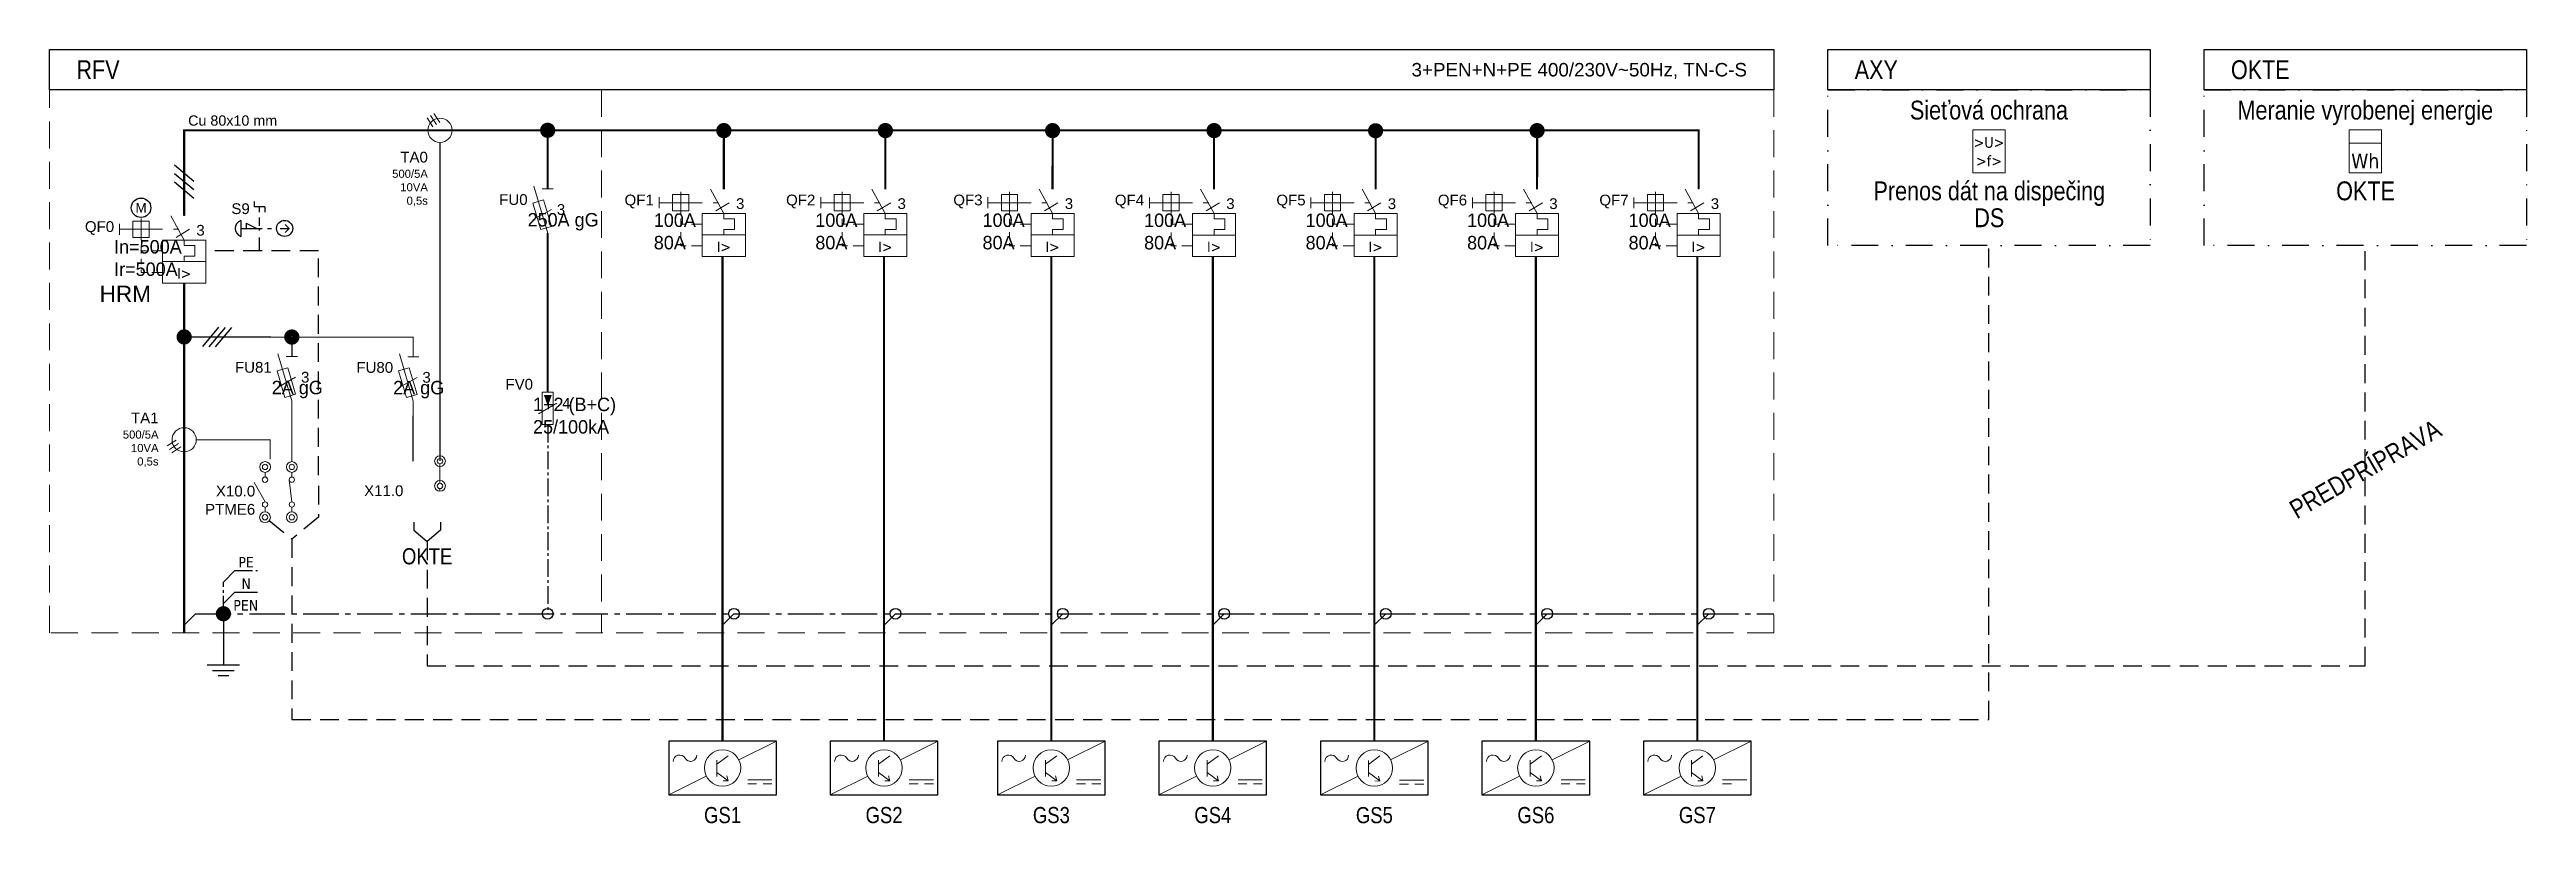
# Model space of a CAD drawing. Header units: millimetres. Extents: x -612 to 6794, y -5043 to 2163.
# Drawn here: x 1436.1 to 1896.1, y -1533.6 to -1389.9 of the extents above; entities that cross this region are included whole.
import ezdxf
from ezdxf.enums import TextEntityAlignment as Align

# ---------------------------------------------------------------- set-up
doc = ezdxf.new("R2018")
doc.units = ezdxf.units.MM
doc.header["$MEASUREMENT"] = 0
for name, pattern in [('EPL_DASHLONGDOT', [1, 0.66, -0.12, 0.1, -0.12]), ('ČERCHOVANÁ', [1, 0.5, -0.25, 0, -0.25]), ('ČÁRKOVANÁ', [0.75, 0.5, -0.25])]:
    doc.linetypes.add(name, pattern=pattern)
for name, color, linetype in [('10kV', 34, 'Continuous'), ('22kV', 34, 'Continuous'), ('400V', 7, 'Continuous'), ('EV-Káble', 7, 'Continuous'), ('Pístroj_OZN', 230, 'Continuous'), ('RS', 40, 'Continuous')]:
    doc.layers.add(name, color=color, linetype=linetype)
for name, color, linetype, lineweight in [('EPLAN100', 7, 'Continuous', 50), ('EPLAN301', 7, 'Continuous', 25), ('EPLAN420', 7, 'Continuous', 35), ('Prístroj', 7, 'Continuous', 13)]:
    doc.layers.add(name, color=color, linetype=linetype, lineweight=lineweight)
doc.styles.get("Standard").update_dxf_attribs({"font": 'arial.ttf'})
doc.styles.add('styl2', font='ARIALN.TTF', dxfattribs={"width": 0.85})
doc.styles.add('Tahoma', font='tahoma.ttf')

msp = doc.modelspace()

# ---------------------------------------------------------------- texts
at = {"layer": '22kV', "color": 230, "style": 'styl2'}
for s, p in [('RFV', (1441.11, -1393.63)), ('AXY', (1771.38, -1393.63)), ('OKTE', (1841.26, -1393.63))]:
    msp.add_text(s, height=3.5, dxfattribs=at).set_placement(p, align=Align.MIDDLE_LEFT)
at = {"layer": '22kV', "color": 0}
msp.add_text('Cu 80x10 mm', height=1.9016, dxfattribs=at).set_placement((1470.12, -1403.07), align=Align.MIDDLE_CENTER)
at = {"layer": '22kV', "color": 193, "style": 'styl2'}
msp.add_text('OKTE', height=3, dxfattribs=at).set_placement((1506.24, -1484.01), align=Align.MIDDLE_CENTER)
at = {"layer": '22kV', "color": 230, "style": 'styl2'}
for s, p in [('GS1', (1561.11, -1532.08)), ('GS2', (1591.11, -1532.08)), ('GS3', (1622.18, -1532.08)), ('GS4', (1652.17, -1532.08)), ('GS5', (1682.17, -1532.09)), ('GS6', (1712.17, -1532.08)), ('GS7', (1742.16, -1532.08))]:
    msp.add_text(s, height=3, dxfattribs=at).set_placement(p, align=Align.MIDDLE_CENTER)
at = {"layer": '22kV', "linetype": 'Continuous', "char_height": 1.5, "width": 7.6586, "attachment_point": 6}
for s, insert in [('\\pxqr;{\\H1.33333x;\\C230;TA0\\P\\H0.75x;\\C0;500/5A\\P10VA\\P0,5s}', (1506.38, -1413.93)), ('\\pxqr;{\\H1.33333x;\\C230;TA1\\P\\H0.75x;\\C0;500/5A\\P10VA\\P0,5s}', (1456.36, -1462.37))]:
    msp.add_mtext(s, dxfattribs=dict(at, insert=insert))
at = {"layer": '400V', "color": 230, "lineweight": 13}
msp.add_text('3+PEN+N+PE 400/230V~50Hz, TN-C-S', height=2.5, dxfattribs=at).set_placement((1751.38, -1393.63), align=Align.MIDDLE_RIGHT)
at = {"layer": '400V', "style": 'styl2'}
for s, p in [('Sieťová ochrana', (1796.32, -1401.13)), ('Meranie vyrobenej energie', (1866.21, -1401.13)), ('Prenos dát na dispečing', (1796.38, -1416.13)), ('OKTE', (1866.26, -1416.13)), ('DS', (1796.38, -1421.13))]:
    msp.add_text(s, height=3.5, dxfattribs=at).set_placement(p, align=Align.MIDDLE_CENTER)
at = {"layer": '400V'}
msp.add_text('M', height=1.79, dxfattribs=at).set_placement((1453.11, -1419.27), align=Align.MIDDLE_CENTER)
at = {"layer": '400V', "style": 'styl2'}
msp.add_text('PREDPRÍPRAVA', height=3.5, rotation=30, dxfattribs=at).set_placement((1866.21, -1467.81), align=Align.MIDDLE_CENTER)
at = {"layer": '400V', "linetype": 'Continuous', "insert": (1450.18, -1435.25), "char_height": 3, "width": 13.7015, "attachment_point": 5}
msp.add_mtext('{\\C1;HRM}', dxfattribs=at)
at = {"layer": 'EPLAN100', "color": 94, "linetype": 'EPL_DASHLONGDOT', "lineweight": 30, "ltscale": 5, "true_color": 0x00a800, "style": 'Tahoma'}
for s, p in [('PE', (1472.62, -1486.68)), ('PEN', (1472.55, -1494.68))]:
    msp.add_text(s, height=1.963, dxfattribs=at).set_placement(p, align=Align.BOTTOM_CENTER)
at = {"layer": 'EPLAN420', "color": 5, "style": 'Tahoma'}
msp.add_text('N', height=1.96, dxfattribs=at).set_placement((1472.62, -1490.68), align=Align.BOTTOM_CENTER)
at = {"layer": 'Prístroj', "style": 'Tahoma'}
for s, height, p in [('>U>', 2, (1796.32, -1407.13)), ('>f>', 2, (1796.32, -1410.57)), ('Wh', 2.726, (1866.21, -1410.57))]:
    msp.add_text(s, height=height, dxfattribs=at).set_placement(p, align=Align.MIDDLE_CENTER)
at = {"layer": 'Pístroj_OZN', "linetype": 'Continuous', "insert": (1473.3, -1418.44), "char_height": 2, "width": 13.7015, "attachment_point": 3}
msp.add_mtext('\\pxqr;S9', dxfattribs=at)

# ---------------------------------------------------------------- blocks, each defined once
blk = doc.blocks.new('Výkonový istič')
at = {"layer": 'Prístroj', "color": 0, "ltscale": 4}
for p, q in [((0, -3.5), (0, 0)), ((-8, -4), (-8, -8)), ((-2.5, -3.5), (0, -8)), ((-12, -5), (-12, -7)), ((-12, -6), (-10.5, -6)), ((-10.5, -6), (-4, -6)), ((-8, -9), (-8, -10)), ((-2, -6), (-1, -6)), ((-1.5, -7.5), (1, -6)), ((-8, -10), (-7, -10)), ((-8, -10), (-8, -10.5)), ((-8, -11.5), (-8, -12.5)), ((-8, -13.5), (-8, -14)), ((-6, -10), (-4, -10)), ((-7, -14), (-8, -14)), ((-6, -14), (-4, -14))]:
    blk.add_line(p, q, dxfattribs=at)
for points in [[(-9.5, -7.5), (-6.5, -7.5), (-6.5, -4.5), (-9.5, -4.5)], [(-4, -12), (4, -12), (4, -8), (-4, -8)], [(-4, -16), (4, -16), (4, -12), (-4, -12)]]:
    blk.add_lwpolyline(points, close=True, dxfattribs=at)
blk.add_lwpolyline([(0, -8), (0, -9), (2, -9), (2, -11), (0, -11), (0, -12)], dxfattribs=at)
at = {"lineweight": 30, "flags": 104}
blk.add_attdef('POPIS', text='', height=1.8, dxfattribs=at).set_placement((-13, -5), align=Align.TOP_RIGHT)
at = {"color": 0}
blk.add_attdef('POCET_POLOV', (2.26309, -7.17774), '', height=2, dxfattribs=at)
at = {"layer": 'Prístroj', "color": 0, "style": 'Tahoma'}
blk.add_text('I>', height=1.9629, dxfattribs=at).set_placement((0, -14.19629), align=Align.MIDDLE_CENTER)
at = {"layer": 'Pístroj_OZN'}
blk.add_attdef('OZNACENIE', text='', height=2, dxfattribs=at).set_placement((-13, -3.5), align=Align.RIGHT)
blk = doc.blocks.new('Poistkový odpojovač')
at = {"layer": 'Prístroj', "color": 0, "linetype": 'Continuous', "ltscale": 4}
for p, q in [((0, 0), (0, -2.75)), ((-2.57, -2.23), (0, -10.97)), ((-1.03, -2.75), (1.03, -2.75)), ((-2.73, -8.51), (0.7, -6.57)), ((0, -10.97), (0, -13.72))]:
    blk.add_line(p, q, dxfattribs=at)
blk.add_lwpolyline([(-1.27, -10.31), (0.71, -9.73), (-0.76, -4.8), (-2.73, -5.38)], close=True, dxfattribs=at)
at = {"lineweight": 30, "flags": 104}
blk.add_attdef('POPIS', text='', height=1.8, dxfattribs=at).set_placement((-3.73, -7.23), align=Align.TOP_RIGHT)
at = {"color": 0}
blk.add_attdef('POCET_POLOV', text='', height=2, dxfattribs=at).set_placement((1.7, -6.57), align=Align.MIDDLE_LEFT)
at = {"layer": 'Pístroj_OZN'}
blk.add_attdef('OZNACENIE', text='', height=2, dxfattribs=at).set_placement((-3.73, -5.73), align=Align.RIGHT)
blk = doc.blocks.new('Prepäťová ochrana')
at = {"layer": 'Prístroj', "linetype": 'Continuous', "ltscale": 4}
blk.add_hatch(color=0, dxfattribs=at).paths.add_polyline_path([(-0.62, -4.58), (0.62, -4.58), (0, -6.33)], flags=0)
at = {"layer": 'Prístroj', "color": 0, "linetype": 'Continuous', "ltscale": 4}
blk.add_line((-1.71, -7.97), (1.71, -6.03), dxfattribs=at)
for points in [[(-1, -10), (1, -10), (1, -4), (-1, -4)], [(-0.62, -4.58), (0.62, -4.58), (0, -6.33)]]:
    blk.add_lwpolyline(points, close=True, dxfattribs=at)
at = {"lineweight": 30, "flags": 104}
blk.add_attdef('POPIS', text='', height=1.8, dxfattribs=at).set_placement((-2.71, -5), align=Align.TOP_RIGHT)
blk.add_attdef('POCET_POLOV', text='', height=2).set_placement((2.71, -6.03), align=Align.MIDDLE_LEFT)
at = {"layer": 'Pístroj_OZN'}
blk.add_attdef('OZNACENIE', text='', height=2, dxfattribs=at).set_placement((-2.71, -3.5), align=Align.RIGHT)
blk = doc.blocks.new('VN MTP')
at = {"layer": '10kV', "color": 0, "lineweight": 13}
for p, q in [((-3.13, -1.15), (-1.46, -0.06)), ((-2.72, -1.78), (-1.05, -0.68)), ((-2.31, -2.41), (-0.64, -1.31))]:
    blk.add_line(p, q, dxfattribs=at)
blk.add_circle((0, 0), 2.25, dxfattribs=at)
blk = doc.blocks.new('SS2')
at = {"layer": 'Prístroj', "color": 0, "ltscale": 4}
for p, q in [((0, 1), (0, 0.5)), ((0, -4.1), (0, -0.5)), ((0, -5.1), (0, -5.6))]:
    blk.add_line(p, q, dxfattribs=at)
at = {"layer": 'Prístroj', "color": 0}
for centre, radius in [((0, 0), 1), ((0, 0), 0.5), ((0, -4.6), 1), ((0, -4.6), 0.5)]:
    blk.add_circle(centre, radius, dxfattribs=at)
at = {"lineweight": 30, "flags": 104}
blk.add_attdef('POPIS', text='', height=1.8, dxfattribs=at).set_placement((-3.73, -2.93), align=Align.TOP_RIGHT)
at = {"layer": 'Pístroj_OZN'}
blk.add_attdef('OZNACENIE', text='', height=2, dxfattribs=at).set_placement((-3.73, -1.43), align=Align.RIGHT)
blk = doc.blocks.new('SS3')
at = {"layer": 'Prístroj', "color": 0, "ltscale": 4}
for p, q in [((-4.97, -7.47), (-6.97, -3.87)), ((-4.97, -2), (-4.97, -2.87)), ((0, -7.47), (-0.5, -3.37)), ((0, -2), (0, -2.87)), ((-4.97, -8.47), (-4.98, -9.34)), ((0, -8.47), (0, -9.34))]:
    blk.add_line(p, q, dxfattribs=at)
at = {"layer": 'Prístroj', "color": 0}
for centre, radius in [((-4.97, -1), 1), ((0, -1), 1), ((-4.98, -3.37), 0.5), ((-4.97, -1), 0.5), ((0, -1), 0.5), ((0, -3.37), 0.5), ((-4.97, -7.97), 0.5), ((0, -7.97), 0.5), ((-4.98, -10.34), 1), ((-4.98, -10.34), 0.5), ((0, -10.34), 1), ((0, -10.34), 0.5)]:
    blk.add_circle(centre, radius, dxfattribs=at)
at = {"layer": 'Pístroj_OZN', "color": 0}
for tag, p in [('OZNACENIE', (-6.8, -6.49)), ('POPIS', (-6.8, -9.87))]:
    blk.add_attdef(tag, text='', height=2, dxfattribs=at).set_placement(p, align=Align.RIGHT)

# ---------------------------------------------------------------- linework, layer by layer
for points in [[(1551.11, -1528.33), (1571.11, -1528.33), (1571.11, -1518.33), (1551.11, -1518.33)], [(1581.11, -1528.33), (1601.11, -1528.33), (1601.11, -1518.33), (1581.11, -1518.33)], [(1612.17, -1528.33), (1632.17, -1528.33), (1632.17, -1518.33), (1612.17, -1518.33)], [(1642.16, -1528.33), (1662.16, -1528.33), (1662.16, -1518.33), (1642.16, -1518.33)], [(1672.16, -1528.34), (1692.16, -1528.34), (1692.16, -1518.34), (1672.16, -1518.34)], [(1702.16, -1528.33), (1722.16, -1528.33), (1722.16, -1518.33), (1702.16, -1518.33)], [(1732.15, -1528.33), (1752.15, -1528.33), (1752.15, -1518.33), (1732.15, -1518.33)]]:
    msp.add_lwpolyline(points, close=True)
at = {"layer": '22kV', "color": 0, "linetype": 'ČERCHOVANÁ', "ltscale": 10}
for points in [[(1766.38, -1397.38), (1826.26, -1397.38), (1826.26, -1426.28), (1766.38, -1426.28)], [(1836.26, -1397.38), (1896.15, -1397.38), (1896.15, -1426.28), (1836.26, -1426.28)]]:
    msp.add_lwpolyline(points, close=True, dxfattribs=at)
at = {"layer": '400V', "color": 252}
for p, q in [((1459.32, -1411.32), (1462.91, -1414.33)), ((1459.32, -1412.88), (1462.91, -1415.89)), ((1459.32, -1414.44), (1462.91, -1417.46)), ((1467.5, -1441.47), (1464.49, -1445.06)), ((1468.7, -1441.5), (1465.68, -1445.09)), ((1469.91, -1441.51), (1466.89, -1445.1))]:
    msp.add_line(p, q, dxfattribs=at)
at = {"layer": '400V', "linetype": 'Continuous', "ltscale": 4}
for p, q in [((1474.11, -1418.11), (1474.11, -1419.11)), ((1476.11, -1419.11), (1474.11, -1419.11)), ((1475.11, -1420.11), (1475.11, -1419.11)), ((1475.11, -1422.61), (1475.11, -1421.11)), ((1476.11, -1419.11), (1476.11, -1420.11)), ((1471.61, -1421.61), (1471.61, -1424.61)), ((1471.61, -1423.11), (1475.61, -1423.11)), ((1472.61, -1422.11), (1474.61, -1423.11)), ((1472.61, -1422.11), (1472.61, -1423.11)), ((1476.61, -1423.11), (1477.26, -1423.11)), ((1476.61, -1423.11), (1477.36, -1423.11)), ((1476.61, -1423.11), (1477.36, -1423.11)), ((1478.92, -1423.11), (1480.61, -1423.11)), ((1479.86, -1422.36), (1480.61, -1423.11)), ((1480.61, -1423.11), (1479.86, -1423.86))]:
    msp.add_line(p, q, dxfattribs=at)
at = {"layer": '400V'}
msp.add_line((1503.65, -1466.34), (1503.66, -1457.92), dxfattribs=at)
at = {"layer": '400V', "color": 94, "true_color": 0x00a800}
for p, q in [((1468.4, -1494.68), (1468.4, -1504.21)), ((1471.4, -1504.21), (1465.4, -1504.21)), ((1466.4, -1505.21), (1470.4, -1505.21)), ((1469.4, -1506.21), (1467.4, -1506.21))]:
    msp.add_line(p, q, dxfattribs=at)
at = {"layer": '400V', "linetype": 'Continuous', "lineweight": 13, "ltscale": 4}
for p, q in [((1562.16, -1521.08), (1560.06, -1522.65)), ((1560.06, -1521.9), (1560.06, -1524.9)), ((1564.13, -1521.82), (1571.11, -1518.33)), ((1592.16, -1521.08), (1590.06, -1522.65)), ((1590.06, -1521.9), (1590.06, -1524.9)), ((1594.13, -1521.82), (1601.11, -1518.33)), ((1623.22, -1521.08), (1621.12, -1522.65)), ((1621.12, -1521.9), (1621.12, -1524.9)), ((1625.19, -1521.82), (1632.17, -1518.33)), ((1653.21, -1521.08), (1651.11, -1522.65)), ((1651.11, -1521.9), (1651.11, -1524.9)), ((1655.18, -1521.82), (1662.16, -1518.33)), ((1683.21, -1521.09), (1681.11, -1522.67)), ((1681.11, -1521.92), (1681.11, -1524.92)), ((1685.18, -1521.84), (1692.16, -1518.34)), ((1713.21, -1521.08), (1711.11, -1522.65)), ((1711.11, -1521.9), (1711.11, -1524.9)), ((1715.18, -1521.82), (1722.16, -1518.33)), ((1743.2, -1521.08), (1741.1, -1522.65)), ((1741.1, -1521.9), (1741.1, -1524.9)), ((1745.17, -1521.82), (1752.15, -1518.33)), ((1551.11, -1528.33), (1558.09, -1524.83)), ((1562.16, -1525.73), (1560.06, -1524.15)), ((1562.16, -1525.73), (1561.22, -1525.71)), ((1562.16, -1525.73), (1561.91, -1524.82)), ((1565.79, -1525.55), (1570.29, -1525.55)), ((1565.79, -1526.3), (1567.44, -1526.3)), ((1570.29, -1526.3), (1568.64, -1526.3)), ((1581.11, -1528.33), (1588.09, -1524.83)), ((1592.16, -1525.73), (1590.06, -1524.15)), ((1592.16, -1525.73), (1591.22, -1525.71)), ((1592.16, -1525.73), (1591.91, -1524.82)), ((1595.79, -1525.55), (1600.29, -1525.55)), ((1595.79, -1526.3), (1597.44, -1526.3)), ((1600.29, -1526.3), (1598.64, -1526.3)), ((1612.17, -1528.33), (1619.15, -1524.83)), ((1623.22, -1525.73), (1621.12, -1524.15)), ((1623.21, -1525.73), (1622.28, -1525.71)), ((1623.21, -1525.73), (1622.97, -1524.82)), ((1626.85, -1525.55), (1631.35, -1525.55)), ((1626.85, -1526.3), (1628.5, -1526.3)), ((1631.35, -1526.3), (1629.7, -1526.3)), ((1642.16, -1528.33), (1649.14, -1524.83)), ((1653.21, -1525.73), (1651.11, -1524.15)), ((1653.21, -1525.73), (1652.27, -1525.71)), ((1653.21, -1525.73), (1652.97, -1524.82)), ((1656.85, -1525.55), (1661.35, -1525.55)), ((1656.85, -1526.3), (1658.5, -1526.3)), ((1661.35, -1526.3), (1659.7, -1526.3)), ((1672.16, -1528.34), (1679.14, -1524.85)), ((1683.21, -1525.74), (1681.11, -1524.17)), ((1683.21, -1525.75), (1682.27, -1525.73)), ((1683.21, -1525.75), (1682.96, -1524.84)), ((1686.84, -1525.57), (1691.34, -1525.57)), ((1686.84, -1526.32), (1688.49, -1526.32)), ((1691.34, -1526.32), (1689.69, -1526.32)), ((1702.16, -1528.33), (1709.14, -1524.83)), ((1713.21, -1525.73), (1711.11, -1524.15)), ((1713.2, -1525.73), (1712.27, -1525.71)), ((1713.2, -1525.73), (1712.96, -1524.82)), ((1716.84, -1525.55), (1721.34, -1525.55)), ((1716.84, -1526.3), (1718.49, -1526.3)), ((1721.34, -1526.3), (1719.69, -1526.3)), ((1732.15, -1528.33), (1739.13, -1524.83)), ((1743.2, -1525.73), (1741.1, -1524.15)), ((1743.2, -1525.73), (1742.26, -1525.71)), ((1743.2, -1525.73), (1742.96, -1524.82)), ((1746.84, -1525.55), (1751.34, -1525.55)), ((1746.84, -1526.3), (1748.49, -1526.3))]:
    msp.add_line(p, q, dxfattribs=at)
at = {"layer": '400V', "color": 230, "ltscale": 5}
for points in [[(1436.11, -1389.88), (1756.38, -1389.88), (1756.38, -1397.38), (1436.11, -1397.38)], [(1766.38, -1389.88), (1826.26, -1389.88), (1826.26, -1397.38), (1766.38, -1397.38)], [(1836.26, -1389.88), (1896.15, -1389.88), (1896.15, -1397.38), (1836.26, -1397.38)]]:
    msp.add_lwpolyline(points, close=True, dxfattribs=at)
at = {"layer": '400V', "flags": 128}
for points, const_width in [([(1461.11, -1420.77), (1461.11, -1404.88), (1742.39, -1404.89), (1742.39, -1415.78)], 0.4), ([(1508.63, -1407.13), (1508.63, -1466.34)], 0.2), ([(1528.63, -1415.76), (1528.63, -1404.88)], 0.4), ([(1561.34, -1415.83), (1561.35, -1404.94)], 0.4), ([(1591.34, -1415.83), (1591.35, -1404.94)], 0.4), ([(1622.4, -1415.83), (1622.41, -1404.94)], 0.4), ([(1652.4, -1415.83), (1652.4, -1404.94)], 0.4), ([(1682.4, -1415.83), (1682.4, -1404.94)], 0.4), ([(1712.39, -1415.83), (1712.4, -1404.94)], 0.4), ([(1528.63, -1423.99), (1528.63, -1453.55)], 0.4), ([(1561.11, -1428.33), (1561.11, -1518.33)], 0.4), ([(1591.11, -1428.33), (1591.11, -1518.33)], 0.4), ([(1622.17, -1428.33), (1622.17, -1518.33)], 0.4), ([(1652.16, -1428.33), (1652.16, -1518.33)], 0.4), ([(1682.16, -1428.34), (1682.16, -1518.34)], 0.4), ([(1712.16, -1428.33), (1712.16, -1518.33)], 0.4), ([(1742.15, -1428.33), (1742.15, -1518.33)], 0.4), ([(1461.11, -1433.27), (1461.11, -1498.24)], 0.4), ([(1461.11, -1443.27), (1503.65, -1443.31), (1503.65, -1446.97)], 0.2), ([(1481.11, -1443.29), (1481.11, -1446.93)], 0.2), ([(1481.11, -1455.16), (1481.11, -1466.42)], 0.2), ([(1503.66, -1455.17), (1503.66, -1466.34)], 0.2), ([(1463.36, -1462.37), (1477.11, -1462.37), (1477.11, -1466.03)], 0.2)]:
    msp.add_lwpolyline(points, dxfattribs=dict(at, const_width=const_width))
at = {"layer": '400V', "const_width": 1.29}
for points in [[(1529.4, -1404.88, 1), (1527.86, -1404.88, 1), (1529.4, -1404.88, 0.272597)], [(1562.12, -1404.94, 1), (1560.58, -1404.94, 1), (1562.12, -1404.94, 0.272597)], [(1592.12, -1404.94, 1), (1590.58, -1404.94, 1), (1592.12, -1404.94, 0.272597)], [(1623.17, -1404.94, 1), (1621.64, -1404.94, 1), (1623.17, -1404.94, 0.272597)], [(1653.17, -1404.94, 1), (1651.63, -1404.94, 1), (1653.17, -1404.94, 0.272597)], [(1683.16, -1404.97, 1), (1681.63, -1404.97, 1), (1683.16, -1404.97, 0.272597)], [(1713.16, -1404.94, 1), (1711.63, -1404.94, 1), (1713.16, -1404.94, 0.272597)], [(1461.88, -1443.27, 1), (1460.34, -1443.27, 1), (1461.88, -1443.27, 0.272597)], [(1481.88, -1443.29, 1), (1480.34, -1443.29, 1), (1481.88, -1443.29, 0.272597)]]:
    msp.add_lwpolyline(points, format="xyb", dxfattribs=at)
at = {"layer": '400V', "color": 94, "true_color": 0x00a800, "const_width": 1.29}
msp.add_lwpolyline([(1467.63, -1494.68, -1), (1469.17, -1494.68, -1), (1467.63, -1494.68, -0.272597)], format="xyb", dxfattribs=at)
at = {"layer": '400V'}
msp.add_circle((1453.11, -1419.27), 1.81, dxfattribs=at)
at = {"layer": '400V', "linetype": 'Continuous', "ltscale": 4}
msp.add_circle((1479.77, -1423.11), 1.5, dxfattribs=at)
at = {"layer": '400V', "linetype": 'Continuous', "lineweight": 13, "ltscale": 4}
for centre in [(1561.11, -1523.33), (1591.11, -1523.33), (1622.17, -1523.33), (1652.16, -1523.33), (1682.16, -1523.34), (1712.16, -1523.33), (1742.15, -1523.33)]:
    msp.add_circle(centre, 3.38, dxfattribs=at)
at = {"layer": '400V', "linetype": 'Continuous', "ltscale": 4}
msp.add_arc((1472.2, -1423.11), 1.61, 111.5448, 248.4552, dxfattribs=at)
at = {"layer": '400V', "linetype": 'Continuous', "lineweight": 13, "ltscale": 4}
for centre, radius, start, end in [((1553.13, -1522.13), 1.2, 30, 180), ((1555.18, -1520.94), 1.16, 210, 0), ((1583.13, -1522.13), 1.2, 30, 180), ((1585.18, -1520.94), 1.16, 210, 0), ((1614.19, -1522.13), 1.2, 30, 180), ((1616.23, -1520.94), 1.16, 210, 0), ((1644.18, -1522.13), 1.2, 30, 180), ((1646.23, -1520.94), 1.16, 210, 0), ((1674.18, -1522.14), 1.2, 30, 180), ((1676.23, -1520.96), 1.16, 210, 0), ((1704.18, -1522.13), 1.2, 30, 180), ((1706.22, -1520.94), 1.16, 210, 0), ((1734.17, -1522.13), 1.2, 30, 180), ((1736.22, -1520.94), 1.16, 210, 0)]:
    msp.add_arc(centre, radius, start, end, dxfattribs=at)
at = {"layer": 'EPLAN100', "color": 94, "linetype": 'EPL_DASHLONGDOT', "lineweight": 30, "ltscale": 5, "true_color": 0x00a800}
for points in [[(1528.63, -1459.55), (1528.63, -1494.68)], [(1468.4, -1494.68), (1468.4, -1488.8), (1470.52, -1486.68), (1474.72, -1486.68)], [(1561.11, -1496.8), (1563.23, -1494.68)], [(1591.11, -1496.8), (1593.23, -1494.68)], [(1622.17, -1496.8), (1624.29, -1494.68)], [(1652.16, -1496.8), (1654.28, -1494.68)], [(1682.16, -1496.82), (1684.28, -1494.7)], [(1712.15, -1496.8), (1714.27, -1494.68)], [(1742.15, -1496.8), (1744.27, -1494.68)]]:
    msp.add_lwpolyline(points, dxfattribs=at)
at = {"layer": 'EPLAN100', "color": 94, "linetype": 'EPL_DASHLONGDOT', "lineweight": 30, "ltscale": 10, "true_color": 0x00a800}
msp.add_lwpolyline([(1461.11, -1496.8), (1463.23, -1494.68), (1756.38, -1494.68)], dxfattribs=at)
at = {"layer": 'EPLAN100', "color": 5, "lineweight": 30, "ltscale": 8}
msp.add_lwpolyline([(1468.4, -1492.8), (1470.52, -1490.68), (1474.72, -1490.68)], dxfattribs=at)
at = {"layer": 'EPLAN301', "color": 94, "ltscale": 4, "true_color": 0x00a800}
for centre in [(1528.63, -1494.68), (1563.23, -1494.68), (1593.23, -1494.68), (1624.29, -1494.68), (1654.28, -1494.68), (1684.28, -1494.7), (1714.27, -1494.68), (1744.27, -1494.68)]:
    msp.add_circle(centre, 1, dxfattribs=at)
at = {"layer": 'EV-Káble'}
msp.add_lwpolyline([(1461.11, -1443.27), (1481.11, -1443.29), (1481.11, -1446.93)], dxfattribs=at)
at = {"layer": 'Prístroj', "color": 0, "linetype": 'Continuous', "ltscale": 4}
msp.add_line((1863.21, -1407.3), (1869.21, -1407.3), dxfattribs=at)
at = {"layer": 'Prístroj', "color": 253, "linetype": 'ČÁRKOVANÁ', "ltscale": 10}
msp.add_lwpolyline([(1436.11, -1397.38), (1756.38, -1397.38), (1756.38, -1498.24), (1436.11, -1498.24)], close=True, dxfattribs=at)
msp.add_lwpolyline([(1538.63, -1397.38), (1538.63, -1498.24)], dxfattribs=at)
at = {"layer": 'Prístroj', "color": 0, "linetype": 'Continuous', "ltscale": 4}
for points in [[(1793.32, -1412.8), (1799.32, -1412.8), (1799.32, -1404.8), (1793.32, -1404.8)], [(1863.21, -1412.8), (1869.21, -1412.8), (1869.21, -1404.8), (1863.21, -1404.8)]]:
    msp.add_lwpolyline(points, close=True, dxfattribs=at)
at = {"layer": 'RS', "linetype": 'ČÁRKOVANÁ', "ltscale": 5}
msp.add_line((1475.11, -1427.27), (1475.11, -1423.11), dxfattribs=at)
at = {"layer": 'RS', "linetype": 'ČÁRKOVANÁ', "ltscale": 7}
for points in [[(1486.08, -1468.92), (1486.08, -1427.27), (1465.11, -1427.27)], [(1481.11, -1480.81), (1481.11, -1514.34), (1796.32, -1514.34), (1796.32, -1426.28)], [(1486.08, -1470.92), (1486.08, -1476.76), (1481.11, -1480.81)], [(1476.91, -1477.39), (1481.11, -1480.81)]]:
    msp.add_lwpolyline(points, dxfattribs=at)
at = {"layer": 'RS', "color": 193, "linetype": 'ČÁRKOVANÁ', "ltscale": 7}
for points in [[(1506.24, -1481.25), (1506.24, -1504.34), (1866.21, -1504.34), (1866.21, -1426.28)], [(1503.76, -1477.68), (1503.76, -1479.18), (1506.24, -1481.25)], [(1508.73, -1477.68), (1508.73, -1479.18), (1506.24, -1481.25)]]:
    msp.add_lwpolyline(points, dxfattribs=at)

# ---------------------------------------------------------------- block references
ref = msp.add_blockref('SS2', (1508.63, -1466.34))
ref.add_attrib('OZNACENIE', 'X11.0', dxfattribs={"layer": 'Pístroj_OZN', "color": 202, "height": 2}).set_placement((1501.83, -1472.83), align=Align.RIGHT)
at = {"layer": '22kV', "color": 0, "lineweight": -3, "rotation": 270}
msp.add_blockref('VN MTP', (1508.63, -1404.88), dxfattribs=at)
at = {"layer": '22kV', "color": 0, "lineweight": -3}
msp.add_blockref('VN MTP', (1461.11, -1462.37), dxfattribs=at)
at = {"layer": '400V', "color": 202}
ref = msp.add_blockref('SS3', (1481.11, -1466.42), dxfattribs=at)
ref.add_attrib('OZNACENIE', 'X10.0', dxfattribs={"layer": 'Pístroj_OZN', "color": 0, "height": 2}).set_placement((1474.31, -1472.9), align=Align.RIGHT)
ref.add_attrib('POPIS', 'PTME6', dxfattribs={"layer": 'Pístroj_OZN', "color": 7, "height": 2}).set_placement((1474.31, -1476.29), align=Align.RIGHT)
at = {"layer": 'Prístroj'}
ref = msp.add_blockref('Poistkový odpojovač', (1528.63, -1413.02), dxfattribs=at)
ref.add_attrib('POCET_POLOV', '3', dxfattribs={"layer": '0', "color": 0, "height": 2}).set_placement((1530.33, -1419.59), align=Align.MIDDLE_LEFT)
ref.add_attrib('OZNACENIE', 'FU0', dxfattribs={"layer": 'Pístroj_OZN', "height": 2}).set_placement((1524.9, -1418.75), align=Align.RIGHT)
lines = msp.add_mtext('250A gG', dxfattribs={"layer": '0', "insert": (1524.9, -1420.25), "char_height": 2.5, "attachment_point": 1})
ref.add_attrib('POPIS', '', (1524.9, -1420.25), dxfattribs={"flags": 104}).embed_mtext(lines)
ref = msp.add_blockref('Výkonový istič', (1561.34, -1412.33), dxfattribs=at)
ref.add_attrib('POCET_POLOV', '3', (1563.61, -1419.5), dxfattribs={"layer": '0', "height": 2})
ref.add_attrib('OZNACENIE', 'QF1', dxfattribs={"layer": 'Pístroj_OZN', "height": 2}).set_placement((1548.34, -1418.83), align=Align.RIGHT)
lines = msp.add_mtext('100A\\P80A', dxfattribs={"layer": '0', "insert": (1548.34, -1420.33), "char_height": 2.5, "attachment_point": 1})
ref.add_attrib('POPIS', '', (1548.34, -1420.33), dxfattribs={"flags": 104}).embed_mtext(lines)
ref = msp.add_blockref('Výkonový istič', (1591.34, -1412.33), dxfattribs=at)
ref.add_attrib('POCET_POLOV', '3', (1593.61, -1419.5), dxfattribs={"layer": '0', "height": 2})
ref.add_attrib('OZNACENIE', 'QF2', dxfattribs={"layer": 'Pístroj_OZN', "height": 2}).set_placement((1578.34, -1418.83), align=Align.RIGHT)
lines = msp.add_mtext('100A\\P80A', dxfattribs={"layer": '0', "insert": (1578.34, -1420.33), "char_height": 2.5, "attachment_point": 1})
ref.add_attrib('POPIS', '', (1578.34, -1420.33), dxfattribs={"flags": 104}).embed_mtext(lines)
ref = msp.add_blockref('Výkonový istič', (1622.4, -1412.33), dxfattribs=at)
ref.add_attrib('POCET_POLOV', '3', (1624.67, -1419.5), dxfattribs={"layer": '0', "height": 2})
ref.add_attrib('OZNACENIE', 'QF3', dxfattribs={"layer": 'Pístroj_OZN', "height": 2}).set_placement((1609.4, -1418.83), align=Align.RIGHT)
lines = msp.add_mtext('100A\\P80A', dxfattribs={"layer": '0', "insert": (1609.4, -1420.33), "char_height": 2.5, "attachment_point": 1})
ref.add_attrib('POPIS', '', (1609.4, -1420.33), dxfattribs={"flags": 104}).embed_mtext(lines)
ref = msp.add_blockref('Výkonový istič', (1652.4, -1412.34), dxfattribs=at)
ref.add_attrib('POCET_POLOV', '3', (1654.66, -1419.51), dxfattribs={"layer": '0', "height": 2})
ref.add_attrib('OZNACENIE', 'QF4', dxfattribs={"layer": 'Pístroj_OZN', "height": 2}).set_placement((1639.4, -1418.84), align=Align.RIGHT)
lines = msp.add_mtext('100A\\P80A', dxfattribs={"layer": '0', "insert": (1639.4, -1420.34), "char_height": 2.5, "attachment_point": 1})
ref.add_attrib('POPIS', '', (1639.4, -1420.34), dxfattribs={"flags": 104}).embed_mtext(lines)
ref = msp.add_blockref('Výkonový istič', (1682.4, -1412.34), dxfattribs=at)
ref.add_attrib('POCET_POLOV', '3', (1684.66, -1419.52), dxfattribs={"layer": '0', "height": 2})
ref.add_attrib('OZNACENIE', 'QF5', dxfattribs={"layer": 'Pístroj_OZN', "height": 2}).set_placement((1669.4, -1418.84), align=Align.RIGHT)
lines = msp.add_mtext('100A\\P80A', dxfattribs={"layer": '0', "insert": (1669.4, -1420.34), "char_height": 2.5, "attachment_point": 1})
ref.add_attrib('POPIS', '', (1669.4, -1420.34), dxfattribs={"flags": 104}).embed_mtext(lines)
ref = msp.add_blockref('Výkonový istič', (1712.39, -1412.34), dxfattribs=at)
ref.add_attrib('POCET_POLOV', '3', (1714.65, -1419.51), dxfattribs={"layer": '0', "height": 2})
ref.add_attrib('OZNACENIE', 'QF6', dxfattribs={"layer": 'Pístroj_OZN', "height": 2}).set_placement((1699.39, -1418.84), align=Align.RIGHT)
lines = msp.add_mtext('100A\\P80A', dxfattribs={"layer": '0', "insert": (1699.39, -1420.34), "char_height": 2.5, "attachment_point": 1})
ref.add_attrib('POPIS', '', (1699.39, -1420.34), dxfattribs={"flags": 104}).embed_mtext(lines)
ref = msp.add_blockref('Výkonový istič', (1742.39, -1412.34), dxfattribs=at)
ref.add_attrib('POCET_POLOV', '3', (1744.65, -1419.51), dxfattribs={"layer": '0', "height": 2})
ref.add_attrib('OZNACENIE', 'QF7', dxfattribs={"layer": 'Pístroj_OZN', "height": 2}).set_placement((1729.39, -1418.84), align=Align.RIGHT)
lines = msp.add_mtext('100A\\P80A', dxfattribs={"layer": '0', "insert": (1729.39, -1420.34), "char_height": 2.5, "attachment_point": 1})
ref.add_attrib('POPIS', '', (1729.39, -1420.34), dxfattribs={"flags": 104}).embed_mtext(lines)
ref = msp.add_blockref('Výkonový istič', (1461.11, -1417.27), dxfattribs=at)
ref.add_attrib('POCET_POLOV', '3', (1463.37, -1424.45), dxfattribs={"layer": '0', "height": 2})
ref.add_attrib('OZNACENIE', 'QF0', dxfattribs={"layer": 'Pístroj_OZN', "height": 2}).set_placement((1448.11, -1423.77), align=Align.RIGHT)
lines = msp.add_mtext('In=500A\\PIr=500A', dxfattribs={"layer": '0', "insert": (1448.11, -1425.27), "char_height": 2.5, "attachment_point": 1})
ref.add_attrib('POPIS', '', (1448.11, -1425.27), dxfattribs={"flags": 104}).embed_mtext(lines)
ref = msp.add_blockref('Poistkový odpojovač', (1481.11, -1444.18), dxfattribs=at)
ref.add_attrib('POCET_POLOV', '3', dxfattribs={"layer": '0', "color": 0, "height": 2}).set_placement((1482.82, -1450.75), align=Align.MIDDLE_LEFT)
ref.add_attrib('OZNACENIE', 'FU81', dxfattribs={"layer": 'Pístroj_OZN', "height": 2}).set_placement((1477.38, -1449.91), align=Align.RIGHT)
lines = msp.add_mtext('2A gG', dxfattribs={"layer": '0', "insert": (1477.38, -1451.41), "char_height": 2.5, "attachment_point": 1})
ref.add_attrib('POPIS', '', (1477.38, -1451.41), dxfattribs={"flags": 104}).embed_mtext(lines)
ref = msp.add_blockref('Poistkový odpojovač', (1503.66, -1444.2), dxfattribs=at)
ref.add_attrib('POCET_POLOV', '3', dxfattribs={"layer": '0', "color": 0, "height": 2}).set_placement((1505.36, -1450.77), align=Align.MIDDLE_LEFT)
ref.add_attrib('OZNACENIE', 'FU80', dxfattribs={"layer": 'Pístroj_OZN', "height": 2}).set_placement((1499.93, -1449.93), align=Align.RIGHT)
lines = msp.add_mtext('2A gG', dxfattribs={"layer": '0', "insert": (1499.93, -1451.43), "char_height": 2.5, "attachment_point": 1})
ref.add_attrib('POPIS', '', (1499.93, -1451.43), dxfattribs={"flags": 104}).embed_mtext(lines)
ref = msp.add_blockref('Prepäťová ochrana', (1528.63, -1449.55), dxfattribs=at)
ref.add_attrib('POCET_POLOV', '4', dxfattribs={"layer": '0', "height": 2}).set_placement((1531.34, -1455.58), align=Align.MIDDLE_LEFT)
ref.add_attrib('OZNACENIE', 'FV0', dxfattribs={"layer": 'Pístroj_OZN', "height": 2}).set_placement((1525.91, -1453.05), align=Align.RIGHT)
lines = msp.add_mtext('1+2 (B+C)\\P25/100kA', dxfattribs={"layer": '0', "insert": (1525.91, -1454.55), "char_height": 2.5, "attachment_point": 1})
ref.add_attrib('POPIS', '', (1525.91, -1454.55), dxfattribs={"flags": 104}).embed_mtext(lines)

msp.set_redraw_order([(e.dxf.handle, doc.entitydb.next_handle()) for e in msp.query("TEXT MTEXT ATTDEF DIMENSION ARC_DIMENSION")])  # texts and dimensions are drawn at this point

doc.saveas('drawing.dxf')
